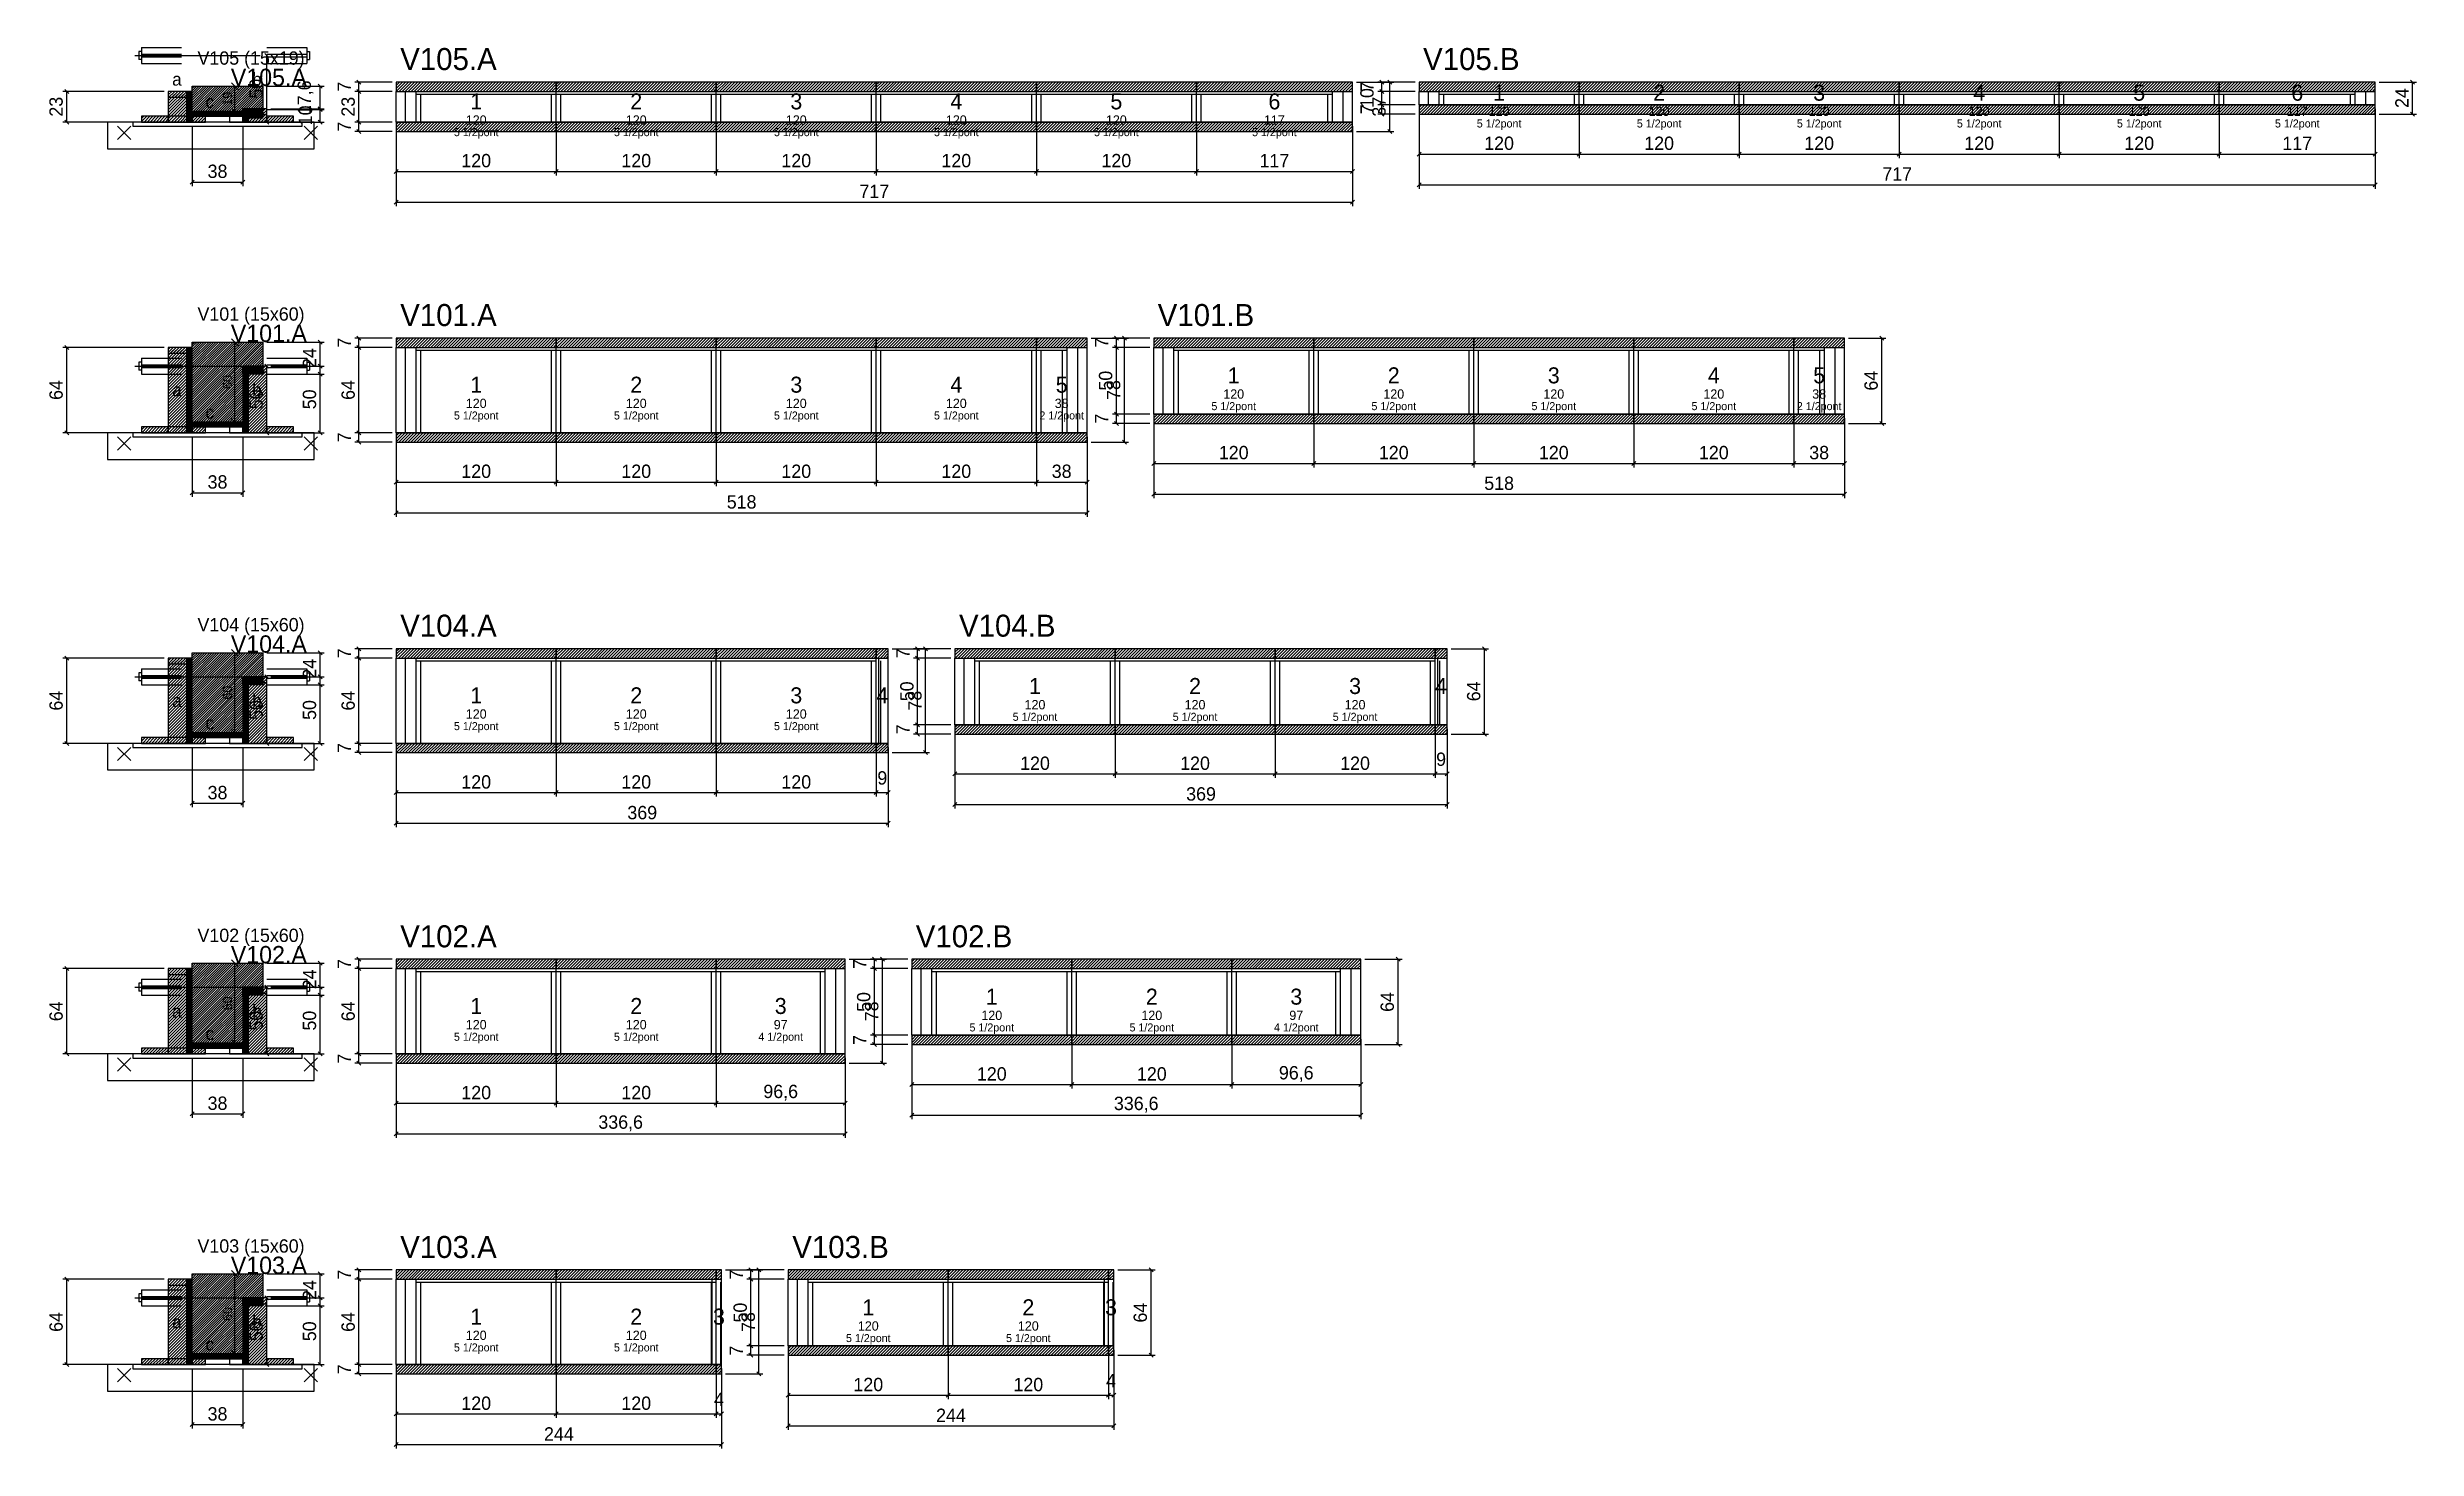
# Model space of a CAD drawing. Extents: x -69 to 3070, y -1018 to 1250.
# Drawn here: x -69 to 1708, y -1018 to 33 of the extents above; entities that cross this region are included whole.
import ezdxf
from ezdxf.enums import TextEntityAlignment as Align

# ---------------------------------------------------------------- set-up
doc = ezdxf.new("R2010")
doc.units = 0
for name, color, linetype in [('5', 5, 'Continuous'), ('barrote', 126, 'Continuous'), ('CONCRETO', 251, 'Continuous'), ('COTA', 241, 'Continuous'), ('Cota Seção (2x)', 241, 'Continuous'), ('detalhes', 7, 'Continuous'), ('Hachura', 251, 'Continuous'), ('Madeira', 126, 'Continuous'), ('NOMENCLATURA', 7, 'Continuous'), ('Painéis', 200, 'Continuous'), ('presilha', 224, 'Continuous'), ('SARR_2.2x7', 40, 'Continuous'), ('SARR_3.5x7', 81, 'Continuous'), ('SCO-___-LAJ', 224, 'Continuous'), ('TENSOR', 224, 'Continuous'), ('texto', 7, 'Continuous'), ('Texto Seção', 7, 'Continuous')]:
    doc.layers.add(name, color=color, linetype=linetype)
doc.dimstyles.new('PAINEL', dxfattribs={"dimtxt": 10, "dimasz": 3, "dimexe": 3, "dimexo": 3, "dimgap": 3, "dimtad": 1, "dimblk": 'OBLIQUE', "dimblk1": 'OBLIQUE', "dimcen": 2.5, "dimclrd": 4, "dimclre": 4, "dimclrt": 240, "dimazin": 3, "dimtfac": 1, "dimtmove": 0, "dimatfit": 3})
doc.dimstyles.new('SECAO2X', dxfattribs={"dimtxt": 7, "dimasz": 5, "dimexe": 3, "dimexo": 3, "dimgap": 2, "dimtad": 3, "dimblk": 'OBLIQUE', "dimblk1": 'OBLIQUE', "dimcen": 2.5, "dimclrd": 4, "dimclre": 4, "dimclrt": 1, "dimazin": 3, "dimtfac": 1, "dimtmove": 0, "dimatfit": 3})

msp = doc.modelspace()

# ---------------------------------------------------------------- texts
at = {"layer": '5'}
for s, height, p in [('1', 12, (1020, -1)), ('2', 12, (1140, -1)), ('3', 12, (1260, -1)), ('4', 12, (1380, -1)), ('5', 12, (1500, -1)), ('6', 12, (1618.5, -1)), ('1', 12, (253, -7.5)), ('2', 12, (373, -7.5)), ('3', 12, (493, -7.5)), ('4', 12, (613, -7.5)), ('5', 12, (733, -7.5)), ('6', 12, (851.5, -7.5)), ('120', 7, (1020, -15)), ('120', 7, (1140, -15)), ('120', 7, (1260, -15)), ('120', 7, (1380, -15)), ('120', 7, (1500, -15)), ('117', 7, (1618.5, -15)), ('120', 7, (253, -21.5)), ('120', 7, (373, -21.5)), ('120', 7, (493, -21.5)), ('120', 7, (613, -21.5)), ('120', 7, (733, -21.5)), ('117', 7, (851.5, -21.5)), ('1', 12, (821, -213)), ('2', 12, (941, -213)), ('3', 12, (1061, -213)), ('4', 12, (1181, -213)), ('5', 12, (1260, -213)), ('120', 7, (253, -234)), ('1', 12, (253, -220)), ('120', 7, (373, -234)), ('2', 12, (373, -220)), ('120', 7, (493, -234)), ('3', 12, (493, -220)), ('120', 7, (613, -234)), ('4', 12, (613, -220)), ('38', 7, (692, -234)), ('5', 12, (692, -220)), ('120', 7, (821, -227)), ('120', 7, (941, -227)), ('120', 7, (1061, -227)), ('120', 7, (1181, -227)), ('38', 7, (1260, -227)), ('1', 12, (672, -446)), ('2', 12, (792, -446)), ('3', 12, (912, -446)), ('4', 12, (976.5, -446)), ('1', 12, (253, -453)), ('2', 12, (373, -453)), ('3', 12, (493, -453)), ('4', 12, (557.5, -453)), ('120', 7, (672, -460)), ('120', 7, (792, -460)), ('120', 7, (912, -460)), ('120', 7, (253, -467)), ('120', 7, (373, -467)), ('120', 7, (493, -467)), ('1', 12, (639.6, -679)), ('2', 12, (759.6, -679)), ('3', 12, (867.9, -679)), ('1', 12, (253, -686)), ('2', 12, (373, -686)), ('3', 12, (481.3, -686)), ('120', 7, (639.6, -693)), ('120', 7, (759.6, -693)), ('97', 7, (867.9, -693)), ('120', 7, (253, -700)), ('120', 7, (373, -700)), ('97', 7, (481.3, -700)), ('1', 12, (547, -912)), ('2', 12, (667, -912)), ('3', 12, (729, -912)), ('1', 12, (253, -919)), ('2', 12, (373, -919)), ('3', 12, (435, -919)), ('120', 7, (547, -926)), ('120', 7, (667, -926)), ('120', 7, (253, -933)), ('120', 7, (373, -933))]:
    msp.add_text(s, height=height, dxfattribs=at).set_placement(p, align=Align.MIDDLE_CENTER)
at = {"layer": 'detalhes'}
for s, p in [('a', (25, 4.3)), ('b', (85, 4.3)), ('c', (50, -12.5)), ('a', (25, -228.7)), ('b', (85, -228.7)), ('c', (50, -245.5)), ('a', (25, -461.7)), ('b', (85, -461.7)), ('c', (50, -478.5)), ('a', (25, -694.7)), ('b', (85, -694.7)), ('c', (50, -711.5)), ('a', (25, -927.7)), ('b', (85, -927.7)), ('c', (50, -944.5))]:
    msp.add_text(s, height=9.6, dxfattribs=at).set_placement(p)
at = {"layer": 'NOMENCLATURA'}
for s, p in [('V105.A', (196, 16)), ('V105.B', (963, 16)), ('V101.A', (196, -176)), ('V101.B', (764, -176)), ('V104.A', (196, -409)), ('V104.B', (615, -409)), ('V102.A', (196, -642)), ('V102.B', (582.6, -642)), ('V103.A', (196, -875)), ('V103.B', (490, -875))]:
    msp.add_text(s, height=16.5, dxfattribs=at).set_placement(p)
at = {"layer": 'texto', "char_height": 6, "attachment_point": 5}
for s, insert in [('5 1/2pont', (253, -31.5)), ('5 1/2pont', (373, -31.5)), ('5 1/2pont', (493, -31.5)), ('5 1/2pont', (613, -31.5)), ('5 1/2pont', (733, -31.5)), ('5 1/2pont', (851.5, -31.5)), ('5 1/2pont', (1020, -25)), ('5 1/2pont', (1140, -25)), ('5 1/2pont', (1260, -25)), ('5 1/2pont', (1380, -25)), ('5 1/2pont', (1500, -25)), ('5 1/2pont', (1618.5, -25)), ('5 1/2pont', (253, -244)), ('5 1/2pont', (373, -244)), ('5 1/2pont', (493, -244)), ('5 1/2pont', (613, -244)), ('2 1/2pont', (692, -244)), ('5 1/2pont', (821, -237)), ('5 1/2pont', (941, -237)), ('5 1/2pont', (1061, -237)), ('5 1/2pont', (1181, -237)), ('2 1/2pont', (1260, -237)), ('5 1/2pont', (253, -477)), ('5 1/2pont', (373, -477)), ('5 1/2pont', (493, -477)), ('5 1/2pont', (672, -470)), ('5 1/2pont', (792, -470)), ('5 1/2pont', (912, -470)), ('5 1/2pont', (253, -710)), ('5 1/2pont', (373, -710)), ('4 1/2pont', (481.3, -710)), ('5 1/2pont', (639.6, -703)), ('5 1/2pont', (759.6, -703)), ('4 1/2pont', (867.9, -703)), ('5 1/2pont', (253, -943)), ('5 1/2pont', (373, -943)), ('5 1/2pont', (547, -936)), ('5 1/2pont', (667, -936))]:
    msp.add_mtext(s, dxfattribs=dict(at, insert=insert))
at = {"layer": 'Texto Seção'}
for s, height, p in [('V105 (15x19)', 10, (44, 20)), ('V105.A', 13, (69, 4)), ('V101 (15x60)', 10, (44, -172)), ('V101.A', 13, (69, -188)), ('V104 (15x60)', 10, (44, -405)), ('V104.A', 13, (69, -421)), ('V102 (15x60)', 10, (44, -638)), ('V102.A', 13, (69, -654)), ('V103 (15x60)', 10, (44, -871)), ('V103.A', 13, (69, -887))]:
    msp.add_text(s, height=height, dxfattribs=at).set_placement(p)

# ---------------------------------------------------------------- blocks, each defined once
blk = doc.blocks.new('_OBLIQUE')
at = {"color": 0, "linetype": 'BYBLOCK'}
blk.add_line((-0.5, -0.5), (0.5, 0.5), dxfattribs=at)

# ---------------------------------------------------------------- dimensions: what is measured, and where the dimension line sits
at = {"layer": 'COTA'}
for base, p1, p2 in [((96, -23), (96, -23), (96, 27)), ((-54, -23), (2, -23), (22, 0)), ((136, -13.6), (93, -13.6), (93, 4)), ((165, 0), (193, 0), (193, 7)), ((165, -23), (193, -23), (193, 0)), ((938, -30), (910, -30), (910, 7)), ((932, 0), (960, 0), (960, 7)), ((932, -10), (960, -10), (960, 0)), ((1705, -17), (1677, -17), (1677, 7)), ((136, -23), (96, -23), (96, -13)), ((932, -17), (960, -17), (960, -10)), ((165, -30), (193, -30), (193, -23)), ((-54, -256), (2, -256), (22, -192)), ((136, -212), (93, -212), (93, -188)), ((165, -192), (193, -192), (193, -185)), ((165, -256), (193, -256), (193, -192)), ((739, -263), (711, -263), (711, -185)), ((733, -192), (761, -192), (761, -185)), ((733, -242), (761, -242), (761, -192)), ((1307, -249), (1279, -249), (1279, -185)), ((96, -256), (96, -256), (96, -206)), ((136, -256), (96, -256), (96, -206)), ((733, -249), (761, -249), (761, -242)), ((165, -263), (193, -263), (193, -256)), ((-54, -489), (2, -489), (22, -425)), ((136, -445), (93, -445), (93, -421)), ((165, -425), (193, -425), (193, -418)), ((165, -489), (193, -489), (193, -425)), ((590, -496), (562, -496), (562, -418)), ((584, -425), (612, -425), (612, -418)), ((584, -475), (612, -475), (612, -425)), ((1009, -482), (981, -482), (981, -418)), ((96, -489), (96, -489), (96, -439)), ((136, -489), (96, -489), (96, -439)), ((584, -482), (612, -482), (612, -475)), ((165, -496), (193, -496), (193, -489)), ((-54, -722), (2, -722), (22, -658)), ((136, -678), (93, -678), (93, -654)), ((165, -658), (193, -658), (193, -651)), ((165, -722), (193, -722), (193, -658)), ((557.6, -729), (529.6, -729), (529.6, -651)), ((551.6, -658), (579.6, -658), (579.6, -651)), ((551.6, -708), (579.6, -708), (579.6, -658)), ((944.2, -715), (916.2, -715), (916.2, -651)), ((96, -722), (96, -722), (96, -672)), ((136, -722), (96, -722), (96, -672)), ((551.6, -715), (579.6, -715), (579.6, -708)), ((165, -729), (193, -729), (193, -722)), ((136, -911), (93, -911), (93, -887)), ((165, -891), (193, -891), (193, -884)), ((465, -962), (437, -962), (437, -884)), ((459, -891), (487, -891), (487, -884)), ((759, -948), (731, -948), (731, -884)), ((-54, -955), (2, -955), (22, -891)), ((96, -955), (96, -955), (96, -905)), ((136, -955), (96, -955), (96, -905)), ((165, -955), (193, -955), (193, -891)), ((459, -941), (487, -941), (487, -891)), ((459, -948), (487, -948), (487, -941)), ((165, -962), (193, -962), (193, -955))]:
    msp.add_linear_dim(base=base, p1=p1, p2=p2, angle=90, dimstyle='PAINEL', dxfattribs=at).render()
for base, p1, p2 in [((960, -47), (960, -10), (1080, -10)), ((960, -70), (960, -10), (1677, -10)), ((1080, -47), (1080, -10), (1200, -10)), ((1200, -47), (1200, -10), (1320, -10)), ((1320, -47), (1320, -10), (1440, -10)), ((1440, -47), (1440, -10), (1560, -10)), ((1560, -47), (1560, -10), (1677, -10)), ((40, -68), (40, -23), (78, -23)), ((193, -60), (193, -23), (313, -23)), ((193, -83), (193, -23), (910, -23)), ((313, -60), (313, -23), (433, -23)), ((433, -60), (433, -23), (553, -23)), ((553, -60), (553, -23), (673, -23)), ((673, -60), (673, -23), (793, -23)), ((793, -60), (793, -23), (910, -23)), ((761, -279), (761, -242), (881, -242)), ((761, -302), (761, -242), (1279, -242)), ((881, -279), (881, -242), (1001, -242)), ((1001, -279), (1001, -242), (1121, -242)), ((1121, -279), (1121, -242), (1241, -242)), ((1241, -279), (1241, -242), (1279, -242)), ((40, -301), (40, -256), (78, -256)), ((193, -293), (193, -256), (313, -256)), ((193, -316), (193, -256), (711, -256)), ((313, -293), (313, -256), (433, -256)), ((433, -293), (433, -256), (553, -256)), ((553, -293), (553, -256), (673, -256)), ((673, -293), (673, -256), (711, -256)), ((612, -512), (612, -475), (732, -475)), ((612, -535), (612, -475), (981, -475)), ((732, -512), (732, -475), (852, -475)), ((852, -512), (852, -475), (972, -475)), ((972, -512), (972, -475), (981, -475)), ((40, -534), (40, -489), (78, -489)), ((193, -526), (193, -489), (313, -489)), ((193, -549), (193, -489), (562, -489)), ((313, -526), (313, -489), (433, -489)), ((433, -526), (433, -489), (553, -489)), ((553, -526), (553, -489), (562, -489)), ((579.6, -745), (579.6, -708), (699.6, -708)), ((579.6, -768), (579.6, -708), (916.2, -708)), ((699.6, -745), (699.6, -708), (819.6, -708)), ((819.6, -745), (819.6, -708), (916.2, -708)), ((40, -767), (40, -722), (78, -722)), ((193, -759), (193, -722), (313, -722)), ((193, -782), (193, -722), (529.6, -722)), ((313, -759), (313, -722), (433, -722)), ((433, -759), (433, -722), (529.6, -722)), ((487, -978), (487, -941), (607, -941)), ((487, -1001), (487, -941), (731, -941)), ((607, -978), (607, -941), (727, -941)), ((727, -978), (727, -941), (731, -941)), ((40, -1000), (40, -955), (78, -955)), ((193, -992), (193, -955), (313, -955)), ((193, -1015), (193, -955), (437, -955)), ((313, -992), (313, -955), (433, -955)), ((433, -992), (433, -955), (437, -955))]:
    msp.add_linear_dim(base=base, p1=p1, p2=p2, dimstyle='PAINEL', dxfattribs=at).render()
at = {"layer": 'Cota Seção (2x)'}
for base, p1, p2 in [((72, -15), (40, -15), (40, 4)), ((72, -248), (40, -248), (40, -188)), ((72, -481), (40, -481), (40, -421)), ((72, -714), (40, -714), (40, -654)), ((72, -947), (40, -947), (40, -887))]:
    msp.add_linear_dim(base=base, p1=p1, p2=p2, angle=90, dimstyle='SECAO2X', dxfattribs=at).render()

# ---------------------------------------------------------------- hatches: boundary and pattern name
at = {"layer": 'COTA'}
h = msp.add_hatch(dxfattribs=at)
h.set_pattern_fill('ANSI31', scale=0.4)
h.paths.add_polyline_path([(40, -15), (40, 4), (93, 4), (93, -13.6), (78, -13.6), (78, -15)])
h = msp.add_hatch(dxfattribs=at)
h.set_pattern_fill('ANSI31', scale=0.5)
h.paths.add_polyline_path([(193, 0), (313, 0), (313, 7), (193, 7)])
h = msp.add_hatch(dxfattribs=at)
h.set_pattern_fill('ANSI31', scale=0.5)
h.paths.add_polyline_path([(313, 0), (433, 0), (433, 7), (313, 7)])
h = msp.add_hatch(dxfattribs=at)
h.set_pattern_fill('ANSI31', scale=0.5)
h.paths.add_polyline_path([(433, 0), (553, 0), (553, 7), (433, 7)])
h = msp.add_hatch(dxfattribs=at)
h.set_pattern_fill('ANSI31', scale=0.5)
h.paths.add_polyline_path([(553, 0), (673, 0), (673, 7), (553, 7)])
h = msp.add_hatch(dxfattribs=at)
h.set_pattern_fill('ANSI31', scale=0.5)
h.paths.add_polyline_path([(673, 0), (793, 0), (793, 7), (673, 7)])
h = msp.add_hatch(dxfattribs=at)
h.set_pattern_fill('ANSI31', scale=0.5)
h.paths.add_polyline_path([(793, 0), (910, 0), (910, 7), (793, 7)])
h = msp.add_hatch(dxfattribs=at)
h.set_pattern_fill('ANSI31', scale=0.5)
h.paths.add_polyline_path([(960, 0), (1080, 0), (1080, 7), (960, 7)])
h = msp.add_hatch(dxfattribs=at)
h.set_pattern_fill('ANSI31', scale=0.5)
h.paths.add_polyline_path([(1080, 0), (1200, 0), (1200, 7), (1080, 7)])
h = msp.add_hatch(dxfattribs=at)
h.set_pattern_fill('ANSI31', scale=0.5)
h.paths.add_polyline_path([(1200, 0), (1320, 0), (1320, 7), (1200, 7)])
h = msp.add_hatch(dxfattribs=at)
h.set_pattern_fill('ANSI31', scale=0.5)
h.paths.add_polyline_path([(1320, 0), (1440, 0), (1440, 7), (1320, 7)])
h = msp.add_hatch(dxfattribs=at)
h.set_pattern_fill('ANSI31', scale=0.5)
h.paths.add_polyline_path([(1440, 0), (1560, 0), (1560, 7), (1440, 7)])
h = msp.add_hatch(dxfattribs=at)
h.set_pattern_fill('ANSI31', scale=0.5)
h.paths.add_polyline_path([(1560, 0), (1677, 0), (1677, 7), (1560, 7)])
h = msp.add_hatch(dxfattribs=at)
h.set_pattern_fill('ANSI31', scale=0.5)
h.paths.add_polyline_path([(960, -17), (1080, -17), (1080, -10), (960, -10)])
h = msp.add_hatch(dxfattribs=at)
h.set_pattern_fill('ANSI31', scale=0.5)
h.paths.add_polyline_path([(1080, -17), (1200, -17), (1200, -10), (1080, -10)])
h = msp.add_hatch(dxfattribs=at)
h.set_pattern_fill('ANSI31', scale=0.5)
h.paths.add_polyline_path([(1200, -17), (1320, -17), (1320, -10), (1200, -10)])
h = msp.add_hatch(dxfattribs=at)
h.set_pattern_fill('ANSI31', scale=0.5)
h.paths.add_polyline_path([(1320, -17), (1440, -17), (1440, -10), (1320, -10)])
h = msp.add_hatch(dxfattribs=at)
h.set_pattern_fill('ANSI31', scale=0.5)
h.paths.add_polyline_path([(1440, -17), (1560, -17), (1560, -10), (1440, -10)])
h = msp.add_hatch(dxfattribs=at)
h.set_pattern_fill('ANSI31', scale=0.5)
h.paths.add_polyline_path([(1560, -17), (1677, -17), (1677, -10), (1560, -10)])
h = msp.add_hatch(dxfattribs=at)
h.set_pattern_fill('ANSI31', scale=0.5)
h.paths.add_polyline_path([(193, -30), (313, -30), (313, -23), (193, -23)])
h = msp.add_hatch(dxfattribs=at)
h.set_pattern_fill('ANSI31', scale=0.5)
h.paths.add_polyline_path([(313, -30), (433, -30), (433, -23), (313, -23)])
h = msp.add_hatch(dxfattribs=at)
h.set_pattern_fill('ANSI31', scale=0.5)
h.paths.add_polyline_path([(433, -30), (553, -30), (553, -23), (433, -23)])
h = msp.add_hatch(dxfattribs=at)
h.set_pattern_fill('ANSI31', scale=0.5)
h.paths.add_polyline_path([(553, -30), (673, -30), (673, -23), (553, -23)])
h = msp.add_hatch(dxfattribs=at)
h.set_pattern_fill('ANSI31', scale=0.5)
h.paths.add_polyline_path([(673, -30), (793, -30), (793, -23), (673, -23)])
h = msp.add_hatch(dxfattribs=at)
h.set_pattern_fill('ANSI31', scale=0.5)
h.paths.add_polyline_path([(793, -30), (910, -30), (910, -23), (793, -23)])
h = msp.add_hatch(dxfattribs=at)
h.set_pattern_fill('ANSI31', scale=0.4)
h.paths.add_polyline_path([(40, -248), (40, -188), (93, -188), (93, -212), (78, -212), (78, -248)])
h = msp.add_hatch(dxfattribs=at)
h.set_pattern_fill('ANSI31', scale=0.5)
h.paths.add_polyline_path([(193, -192), (313, -192), (313, -185), (193, -185)])
h = msp.add_hatch(dxfattribs=at)
h.set_pattern_fill('ANSI31', scale=0.5)
h.paths.add_polyline_path([(313, -192), (433, -192), (433, -185), (313, -185)])
h = msp.add_hatch(dxfattribs=at)
h.set_pattern_fill('ANSI31', scale=0.5)
h.paths.add_polyline_path([(433, -192), (553, -192), (553, -185), (433, -185)])
h = msp.add_hatch(dxfattribs=at)
h.set_pattern_fill('ANSI31', scale=0.5)
h.paths.add_polyline_path([(553, -192), (673, -192), (673, -185), (553, -185)])
h = msp.add_hatch(dxfattribs=at)
h.set_pattern_fill('ANSI31', scale=0.5)
h.paths.add_polyline_path([(673, -192), (711, -192), (711, -185), (673, -185)])
h = msp.add_hatch(dxfattribs=at)
h.set_pattern_fill('ANSI31', scale=0.5)
h.paths.add_polyline_path([(761, -192), (881, -192), (881, -185), (761, -185)])
h = msp.add_hatch(dxfattribs=at)
h.set_pattern_fill('ANSI31', scale=0.5)
h.paths.add_polyline_path([(881, -192), (1001, -192), (1001, -185), (881, -185)])
h = msp.add_hatch(dxfattribs=at)
h.set_pattern_fill('ANSI31', scale=0.5)
h.paths.add_polyline_path([(1001, -192), (1121, -192), (1121, -185), (1001, -185)])
h = msp.add_hatch(dxfattribs=at)
h.set_pattern_fill('ANSI31', scale=0.5)
h.paths.add_polyline_path([(1121, -192), (1241, -192), (1241, -185), (1121, -185)])
h = msp.add_hatch(dxfattribs=at)
h.set_pattern_fill('ANSI31', scale=0.5)
h.paths.add_polyline_path([(1241, -192), (1279, -192), (1279, -185), (1241, -185)])
h = msp.add_hatch(dxfattribs=at)
h.set_pattern_fill('ANSI31', scale=0.5)
h.paths.add_polyline_path([(761, -249), (881, -249), (881, -242), (761, -242)])
h = msp.add_hatch(dxfattribs=at)
h.set_pattern_fill('ANSI31', scale=0.5)
h.paths.add_polyline_path([(881, -249), (1001, -249), (1001, -242), (881, -242)])
h = msp.add_hatch(dxfattribs=at)
h.set_pattern_fill('ANSI31', scale=0.5)
h.paths.add_polyline_path([(1001, -249), (1121, -249), (1121, -242), (1001, -242)])
h = msp.add_hatch(dxfattribs=at)
h.set_pattern_fill('ANSI31', scale=0.5)
h.paths.add_polyline_path([(1121, -249), (1241, -249), (1241, -242), (1121, -242)])
h = msp.add_hatch(dxfattribs=at)
h.set_pattern_fill('ANSI31', scale=0.5)
h.paths.add_polyline_path([(1241, -249), (1279, -249), (1279, -242), (1241, -242)])
h = msp.add_hatch(dxfattribs=at)
h.set_pattern_fill('ANSI31', scale=0.5)
h.paths.add_polyline_path([(193, -263), (313, -263), (313, -256), (193, -256)])
h = msp.add_hatch(dxfattribs=at)
h.set_pattern_fill('ANSI31', scale=0.5)
h.paths.add_polyline_path([(313, -263), (433, -263), (433, -256), (313, -256)])
h = msp.add_hatch(dxfattribs=at)
h.set_pattern_fill('ANSI31', scale=0.5)
h.paths.add_polyline_path([(433, -263), (553, -263), (553, -256), (433, -256)])
h = msp.add_hatch(dxfattribs=at)
h.set_pattern_fill('ANSI31', scale=0.5)
h.paths.add_polyline_path([(553, -263), (673, -263), (673, -256), (553, -256)])
h = msp.add_hatch(dxfattribs=at)
h.set_pattern_fill('ANSI31', scale=0.5)
h.paths.add_polyline_path([(673, -263), (711, -263), (711, -256), (673, -256)])
h = msp.add_hatch(dxfattribs=at)
h.set_pattern_fill('ANSI31', scale=0.4)
h.paths.add_polyline_path([(40, -481), (40, -421), (93, -421), (93, -445), (78, -445), (78, -481)])
h = msp.add_hatch(dxfattribs=at)
h.set_pattern_fill('ANSI31', scale=0.5)
h.paths.add_polyline_path([(193, -425), (313, -425), (313, -418), (193, -418)])
h = msp.add_hatch(dxfattribs=at)
h.set_pattern_fill('ANSI31', scale=0.5)
h.paths.add_polyline_path([(313, -425), (433, -425), (433, -418), (313, -418)])
h = msp.add_hatch(dxfattribs=at)
h.set_pattern_fill('ANSI31', scale=0.5)
h.paths.add_polyline_path([(433, -425), (553, -425), (553, -418), (433, -418)])
h = msp.add_hatch(dxfattribs=at)
h.set_pattern_fill('ANSI31', scale=0.5)
h.paths.add_polyline_path([(553, -425), (562, -425), (562, -418), (553, -418)])
h = msp.add_hatch(dxfattribs=at)
h.set_pattern_fill('ANSI31', scale=0.5)
h.paths.add_polyline_path([(612, -425), (732, -425), (732, -418), (612, -418)])
h = msp.add_hatch(dxfattribs=at)
h.set_pattern_fill('ANSI31', scale=0.5)
h.paths.add_polyline_path([(732, -425), (852, -425), (852, -418), (732, -418)])
h = msp.add_hatch(dxfattribs=at)
h.set_pattern_fill('ANSI31', scale=0.5)
h.paths.add_polyline_path([(852, -425), (972, -425), (972, -418), (852, -418)])
h = msp.add_hatch(dxfattribs=at)
h.set_pattern_fill('ANSI31', scale=0.5)
h.paths.add_polyline_path([(972, -425), (981, -425), (981, -418), (972, -418)])
h = msp.add_hatch(dxfattribs=at)
h.set_pattern_fill('ANSI31', scale=0.5)
h.paths.add_polyline_path([(612, -482), (732, -482), (732, -475), (612, -475)])
h = msp.add_hatch(dxfattribs=at)
h.set_pattern_fill('ANSI31', scale=0.5)
h.paths.add_polyline_path([(732, -482), (852, -482), (852, -475), (732, -475)])
h = msp.add_hatch(dxfattribs=at)
h.set_pattern_fill('ANSI31', scale=0.5)
h.paths.add_polyline_path([(852, -482), (972, -482), (972, -475), (852, -475)])
h = msp.add_hatch(dxfattribs=at)
h.set_pattern_fill('ANSI31', scale=0.5)
h.paths.add_polyline_path([(972, -482), (981, -482), (981, -475), (972, -475)])
h = msp.add_hatch(dxfattribs=at)
h.set_pattern_fill('ANSI31', scale=0.5)
h.paths.add_polyline_path([(193, -496), (313, -496), (313, -489), (193, -489)])
h = msp.add_hatch(dxfattribs=at)
h.set_pattern_fill('ANSI31', scale=0.5)
h.paths.add_polyline_path([(313, -496), (433, -496), (433, -489), (313, -489)])
h = msp.add_hatch(dxfattribs=at)
h.set_pattern_fill('ANSI31', scale=0.5)
h.paths.add_polyline_path([(433, -496), (553, -496), (553, -489), (433, -489)])
h = msp.add_hatch(dxfattribs=at)
h.set_pattern_fill('ANSI31', scale=0.5)
h.paths.add_polyline_path([(553, -496), (562, -496), (562, -489), (553, -489)])
h = msp.add_hatch(dxfattribs=at)
h.set_pattern_fill('ANSI31', scale=0.4)
h.paths.add_polyline_path([(40, -714), (40, -654), (93, -654), (93, -678), (78, -678), (78, -714)])
h = msp.add_hatch(dxfattribs=at)
h.set_pattern_fill('ANSI31', scale=0.5)
h.paths.add_polyline_path([(193, -658), (313, -658), (313, -651), (193, -651)])
h = msp.add_hatch(dxfattribs=at)
h.set_pattern_fill('ANSI31', scale=0.5)
h.paths.add_polyline_path([(313, -658), (433, -658), (433, -651), (313, -651)])
h = msp.add_hatch(dxfattribs=at)
h.set_pattern_fill('ANSI31', scale=0.5)
h.paths.add_polyline_path([(433, -658), (529.6, -658), (529.6, -651), (433, -651)])
h = msp.add_hatch(dxfattribs=at)
h.set_pattern_fill('ANSI31', scale=0.5)
h.paths.add_polyline_path([(579.6, -658), (699.6, -658), (699.6, -651), (579.6, -651)])
h = msp.add_hatch(dxfattribs=at)
h.set_pattern_fill('ANSI31', scale=0.5)
h.paths.add_polyline_path([(699.6, -658), (819.6, -658), (819.6, -651), (699.6, -651)])
h = msp.add_hatch(dxfattribs=at)
h.set_pattern_fill('ANSI31', scale=0.5)
h.paths.add_polyline_path([(819.6, -658), (916.2, -658), (916.2, -651), (819.6, -651)])
h = msp.add_hatch(dxfattribs=at)
h.set_pattern_fill('ANSI31', scale=0.5)
h.paths.add_polyline_path([(579.6, -715), (699.6, -715), (699.6, -708), (579.6, -708)])
h = msp.add_hatch(dxfattribs=at)
h.set_pattern_fill('ANSI31', scale=0.5)
h.paths.add_polyline_path([(699.6, -715), (819.6, -715), (819.6, -708), (699.6, -708)])
h = msp.add_hatch(dxfattribs=at)
h.set_pattern_fill('ANSI31', scale=0.5)
h.paths.add_polyline_path([(819.6, -715), (916.2, -715), (916.2, -708), (819.6, -708)])
h = msp.add_hatch(dxfattribs=at)
h.set_pattern_fill('ANSI31', scale=0.5)
h.paths.add_polyline_path([(193, -729), (313, -729), (313, -722), (193, -722)])
h = msp.add_hatch(dxfattribs=at)
h.set_pattern_fill('ANSI31', scale=0.5)
h.paths.add_polyline_path([(313, -729), (433, -729), (433, -722), (313, -722)])
h = msp.add_hatch(dxfattribs=at)
h.set_pattern_fill('ANSI31', scale=0.5)
h.paths.add_polyline_path([(433, -729), (529.6, -729), (529.6, -722), (433, -722)])
h = msp.add_hatch(dxfattribs=at)
h.set_pattern_fill('ANSI31', scale=0.4)
h.paths.add_polyline_path([(40, -947), (40, -887), (93, -887), (93, -911), (78, -911), (78, -947)])
h = msp.add_hatch(dxfattribs=at)
h.set_pattern_fill('ANSI31', scale=0.5)
h.paths.add_polyline_path([(193, -891), (313, -891), (313, -884), (193, -884)])
h = msp.add_hatch(dxfattribs=at)
h.set_pattern_fill('ANSI31', scale=0.5)
h.paths.add_polyline_path([(313, -891), (433, -891), (433, -884), (313, -884)])
h = msp.add_hatch(dxfattribs=at)
h.set_pattern_fill('ANSI31', scale=0.5)
h.paths.add_polyline_path([(433, -891), (437, -891), (437, -884), (433, -884)])
h = msp.add_hatch(dxfattribs=at)
h.set_pattern_fill('ANSI31', scale=0.5)
h.paths.add_polyline_path([(487, -891), (607, -891), (607, -884), (487, -884)])
h = msp.add_hatch(dxfattribs=at)
h.set_pattern_fill('ANSI31', scale=0.5)
h.paths.add_polyline_path([(607, -891), (727, -891), (727, -884), (607, -884)])
h = msp.add_hatch(dxfattribs=at)
h.set_pattern_fill('ANSI31', scale=0.5)
h.paths.add_polyline_path([(727, -891), (731, -891), (731, -884), (727, -884)])
h = msp.add_hatch(dxfattribs=at)
h.set_pattern_fill('ANSI31', scale=0.5)
h.paths.add_polyline_path([(487, -948), (607, -948), (607, -941), (487, -941)])
h = msp.add_hatch(dxfattribs=at)
h.set_pattern_fill('ANSI31', scale=0.5)
h.paths.add_polyline_path([(607, -948), (727, -948), (727, -941), (607, -941)])
h = msp.add_hatch(dxfattribs=at)
h.set_pattern_fill('ANSI31', scale=0.5)
h.paths.add_polyline_path([(727, -948), (731, -948), (731, -941), (727, -941)])
h = msp.add_hatch(dxfattribs=at)
h.set_pattern_fill('ANSI31', scale=0.5)
h.paths.add_polyline_path([(193, -962), (313, -962), (313, -955), (193, -955)])
h = msp.add_hatch(dxfattribs=at)
h.set_pattern_fill('ANSI31', scale=0.5)
h.paths.add_polyline_path([(313, -962), (433, -962), (433, -955), (313, -955)])
h = msp.add_hatch(dxfattribs=at)
h.set_pattern_fill('ANSI31', scale=0.5)
h.paths.add_polyline_path([(433, -962), (437, -962), (437, -955), (433, -955)])
at = {"layer": 'Hachura'}
h = msp.add_hatch(dxfattribs=at)
h.set_pattern_fill('ANSI31', scale=0.5)
h.paths.add_polyline_path([(22, -23), (36, -23), (36, 0), (22, 0)])
h = msp.add_hatch(dxfattribs=at)
h.set_pattern_fill('ANSI31', scale=0.5)
h.paths.add_polyline_path([(22, -4.4), (36, -4.4), (36, 0), (22, 0)])
h = msp.add_hatch(dxfattribs=at)
h.set_pattern_fill('SOLID')
h.paths.add_polyline_path([(36, -23), (40, -23), (40, 0), (36, 0)])
h = msp.add_hatch(dxfattribs=at)
h.set_pattern_fill('SOLID')
h.paths.add_polyline_path([(40, -18.6), (78, -18.6), (78, -15), (40, -15)])
h = msp.add_hatch(dxfattribs=at)
h.set_pattern_fill('SOLID')
h.paths.add_polyline_path([(78, -23), (82, -23), (82, -13), (78, -13)])
h = msp.add_hatch(dxfattribs=at)
h.set_pattern_fill('SOLID')
h.paths.add_polyline_path([(78, -13), (93, -13), (93, -20), (78, -20)])
h = msp.add_hatch(dxfattribs=at)
h.set_pattern_fill('ANSI31', scale=0.5)
h.paths.add_polyline_path([(82, -23), (96, -23), (96, -13), (82, -13)])
h = msp.add_hatch(dxfattribs=at)
h.set_pattern_fill('ANSI31', scale=0.5)
h.paths.add_polyline_path([(82, -17.4), (96, -17.4), (96, -13), (82, -13)])
h = msp.add_hatch(dxfattribs=at)
h.set_pattern_fill('ANSI31', scale=0.5)
h.paths.add_polyline_path([(2, -23), (22, -23), (22, -18.6), (2, -18.6)])
h = msp.add_hatch(dxfattribs=at)
h.set_pattern_fill('ANSI31', scale=0.5)
h.paths.add_polyline_path([(40, -23), (50, -23), (50, -18.6), (40, -18.6)])
h = msp.add_hatch(dxfattribs=at)
h.set_pattern_fill('ANSI31', scale=0.5)
h.paths.add_polyline_path([(96, -23), (116, -23), (116, -18.6), (96, -18.6)])
h = msp.add_hatch(dxfattribs=at)
h.set_pattern_fill('ANSI31', scale=0.5)
h.paths.add_polyline_path([(22, -256), (36, -256), (36, -192), (22, -192)])
h = msp.add_hatch(dxfattribs=at)
h.set_pattern_fill('ANSI31', scale=0.5)
h.paths.add_polyline_path([(22, -196.4), (36, -196.4), (36, -192), (22, -192)])
h = msp.add_hatch(dxfattribs=at)
h.set_pattern_fill('SOLID')
h.paths.add_polyline_path([(36, -256), (40, -256), (40, -192), (36, -192)])
h = msp.add_hatch(dxfattribs=at)
h.set_pattern_fill('SOLID')
h.paths.add_polyline_path([(78, -256), (82, -256), (82, -206), (78, -206)])
h = msp.add_hatch(dxfattribs=at)
h.set_pattern_fill('SOLID')
h.paths.add_polyline_path([(78, -206), (93, -206), (93, -212), (78, -212)])
h = msp.add_hatch(dxfattribs=at)
h.set_pattern_fill('ANSI31', scale=0.5)
h.paths.add_polyline_path([(82, -256), (96, -256), (96, -206), (82, -206)])
h = msp.add_hatch(dxfattribs=at)
h.set_pattern_fill('ANSI31', scale=0.5)
h.paths.add_polyline_path([(82, -210.4), (96, -210.4), (96, -206), (82, -206)])
h = msp.add_hatch(dxfattribs=at)
h.set_pattern_fill('SOLID')
h.paths.add_polyline_path([(40, -251.6), (78, -251.6), (78, -248), (40, -248)])
h = msp.add_hatch(dxfattribs=at)
h.set_pattern_fill('ANSI31', scale=0.5)
h.paths.add_polyline_path([(2, -256), (22, -256), (22, -251.6), (2, -251.6)])
h = msp.add_hatch(dxfattribs=at)
h.set_pattern_fill('ANSI31', scale=0.5)
h.paths.add_polyline_path([(40, -256), (50, -256), (50, -251.6), (40, -251.6)])
h = msp.add_hatch(dxfattribs=at)
h.set_pattern_fill('ANSI31', scale=0.5)
h.paths.add_polyline_path([(96, -256), (116, -256), (116, -251.6), (96, -251.6)])
h = msp.add_hatch(dxfattribs=at)
h.set_pattern_fill('ANSI31', scale=0.5)
h.paths.add_polyline_path([(22, -489), (36, -489), (36, -425), (22, -425)])
h = msp.add_hatch(dxfattribs=at)
h.set_pattern_fill('ANSI31', scale=0.5)
h.paths.add_polyline_path([(22, -429.4), (36, -429.4), (36, -425), (22, -425)])
h = msp.add_hatch(dxfattribs=at)
h.set_pattern_fill('SOLID')
h.paths.add_polyline_path([(36, -489), (40, -489), (40, -425), (36, -425)])
h = msp.add_hatch(dxfattribs=at)
h.set_pattern_fill('SOLID')
h.paths.add_polyline_path([(78, -489), (82, -489), (82, -439), (78, -439)])
h = msp.add_hatch(dxfattribs=at)
h.set_pattern_fill('SOLID')
h.paths.add_polyline_path([(78, -439), (93, -439), (93, -445), (78, -445)])
h = msp.add_hatch(dxfattribs=at)
h.set_pattern_fill('ANSI31', scale=0.5)
h.paths.add_polyline_path([(82, -489), (96, -489), (96, -439), (82, -439)])
h = msp.add_hatch(dxfattribs=at)
h.set_pattern_fill('ANSI31', scale=0.5)
h.paths.add_polyline_path([(82, -443.4), (96, -443.4), (96, -439), (82, -439)])
h = msp.add_hatch(dxfattribs=at)
h.set_pattern_fill('ANSI31', scale=0.5)
h.paths.add_polyline_path([(2, -489), (22, -489), (22, -484.6), (2, -484.6)])
h = msp.add_hatch(dxfattribs=at)
h.set_pattern_fill('SOLID')
h.paths.add_polyline_path([(40, -484.6), (78, -484.6), (78, -481), (40, -481)])
h = msp.add_hatch(dxfattribs=at)
h.set_pattern_fill('ANSI31', scale=0.5)
h.paths.add_polyline_path([(40, -489), (50, -489), (50, -484.6), (40, -484.6)])
h = msp.add_hatch(dxfattribs=at)
h.set_pattern_fill('ANSI31', scale=0.5)
h.paths.add_polyline_path([(96, -489), (116, -489), (116, -484.6), (96, -484.6)])
h = msp.add_hatch(dxfattribs=at)
h.set_pattern_fill('ANSI31', scale=0.5)
h.paths.add_polyline_path([(22, -722), (36, -722), (36, -658), (22, -658)])
h = msp.add_hatch(dxfattribs=at)
h.set_pattern_fill('ANSI31', scale=0.5)
h.paths.add_polyline_path([(22, -662.4), (36, -662.4), (36, -658), (22, -658)])
h = msp.add_hatch(dxfattribs=at)
h.set_pattern_fill('SOLID')
h.paths.add_polyline_path([(36, -722), (40, -722), (40, -658), (36, -658)])
h = msp.add_hatch(dxfattribs=at)
h.set_pattern_fill('SOLID')
h.paths.add_polyline_path([(78, -722), (82, -722), (82, -672), (78, -672)])
h = msp.add_hatch(dxfattribs=at)
h.set_pattern_fill('SOLID')
h.paths.add_polyline_path([(78, -672), (93, -672), (93, -678), (78, -678)])
h = msp.add_hatch(dxfattribs=at)
h.set_pattern_fill('ANSI31', scale=0.5)
h.paths.add_polyline_path([(82, -722), (96, -722), (96, -672), (82, -672)])
h = msp.add_hatch(dxfattribs=at)
h.set_pattern_fill('ANSI31', scale=0.5)
h.paths.add_polyline_path([(82, -676.4), (96, -676.4), (96, -672), (82, -672)])
h = msp.add_hatch(dxfattribs=at)
h.set_pattern_fill('ANSI31', scale=0.5)
h.paths.add_polyline_path([(2, -722), (22, -722), (22, -717.6), (2, -717.6)])
h = msp.add_hatch(dxfattribs=at)
h.set_pattern_fill('SOLID')
h.paths.add_polyline_path([(40, -717.6), (78, -717.6), (78, -714), (40, -714)])
h = msp.add_hatch(dxfattribs=at)
h.set_pattern_fill('ANSI31', scale=0.5)
h.paths.add_polyline_path([(40, -722), (50, -722), (50, -717.6), (40, -717.6)])
h = msp.add_hatch(dxfattribs=at)
h.set_pattern_fill('ANSI31', scale=0.5)
h.paths.add_polyline_path([(96, -722), (116, -722), (116, -717.6), (96, -717.6)])
h = msp.add_hatch(dxfattribs=at)
h.set_pattern_fill('ANSI31', scale=0.5)
h.paths.add_polyline_path([(22, -955), (36, -955), (36, -891), (22, -891)])
h = msp.add_hatch(dxfattribs=at)
h.set_pattern_fill('ANSI31', scale=0.5)
h.paths.add_polyline_path([(22, -895.4), (36, -895.4), (36, -891), (22, -891)])
h = msp.add_hatch(dxfattribs=at)
h.set_pattern_fill('SOLID')
h.paths.add_polyline_path([(36, -955), (40, -955), (40, -891), (36, -891)])
h = msp.add_hatch(dxfattribs=at)
h.set_pattern_fill('SOLID')
h.paths.add_polyline_path([(78, -955), (82, -955), (82, -905), (78, -905)])
h = msp.add_hatch(dxfattribs=at)
h.set_pattern_fill('SOLID')
h.paths.add_polyline_path([(78, -905), (93, -905), (93, -911), (78, -911)])
h = msp.add_hatch(dxfattribs=at)
h.set_pattern_fill('ANSI31', scale=0.5)
h.paths.add_polyline_path([(82, -955), (96, -955), (96, -905), (82, -905)])
h = msp.add_hatch(dxfattribs=at)
h.set_pattern_fill('ANSI31', scale=0.5)
h.paths.add_polyline_path([(82, -909.4), (96, -909.4), (96, -905), (82, -905)])
h = msp.add_hatch(dxfattribs=at)
h.set_pattern_fill('ANSI31', scale=0.5)
h.paths.add_polyline_path([(2, -955), (22, -955), (22, -950.6), (2, -950.6)])
h = msp.add_hatch(dxfattribs=at)
h.set_pattern_fill('SOLID')
h.paths.add_polyline_path([(40, -950.6), (78, -950.6), (78, -947), (40, -947)])
h = msp.add_hatch(dxfattribs=at)
h.set_pattern_fill('ANSI31', scale=0.5)
h.paths.add_polyline_path([(40, -955), (50, -955), (50, -950.6), (40, -950.6)])
h = msp.add_hatch(dxfattribs=at)
h.set_pattern_fill('ANSI31', scale=0.5)
h.paths.add_polyline_path([(96, -955), (116, -955), (116, -950.6), (96, -950.6)])

# ---------------------------------------------------------------- linework, layer by layer
for p, q in [((0, 30), (0, 24)), ((2, 30), (0, 30)), ((2, 24), (0, 24)), ((2, 33), (32, 33)), ((2, 33), (2, 21)), ((2, 28), (32, 28)), ((2, 26), (32, 26)), ((2, 21), (32, 21)), ((96, 33), (126, 33)), ((96, 28), (126, 28)), ((96, 26), (126, 26)), ((96, 21), (126, 21)), ((126, 33), (126, 21)), ((126, 30), (128, 30)), ((126, 24), (128, 24)), ((128, 30), (128, 24)), ((0, -203), (0, -209)), ((2, -203), (0, -203)), ((2, -209), (0, -209)), ((2, -200), (32, -200)), ((2, -200), (2, -212)), ((2, -205), (32, -205)), ((2, -207), (32, -207)), ((2, -212), (32, -212)), ((96, -200), (126, -200)), ((96, -205), (126, -205)), ((96, -207), (126, -207)), ((96, -212), (126, -212)), ((126, -200), (126, -212)), ((126, -203), (128, -203)), ((126, -209), (128, -209)), ((128, -203), (128, -209)), ((0, -436), (0, -442)), ((2, -436), (0, -436)), ((2, -442), (0, -442)), ((2, -433), (32, -433)), ((2, -433), (2, -445)), ((2, -438), (32, -438)), ((2, -440), (32, -440)), ((96, -433), (126, -433)), ((96, -438), (126, -438)), ((96, -440), (126, -440)), ((126, -433), (126, -445)), ((126, -436), (128, -436)), ((126, -442), (128, -442)), ((128, -436), (128, -442)), ((2, -445), (32, -445)), ((96, -445), (126, -445)), ((0, -669), (0, -675)), ((2, -669), (0, -669)), ((2, -675), (0, -675)), ((2, -666), (32, -666)), ((2, -666), (2, -678)), ((2, -671), (32, -671)), ((2, -673), (32, -673)), ((96, -666), (126, -666)), ((96, -671), (126, -671)), ((96, -673), (126, -673)), ((126, -666), (126, -678)), ((126, -669), (128, -669)), ((126, -675), (128, -675)), ((128, -669), (128, -675)), ((2, -678), (32, -678)), ((96, -678), (126, -678)), ((0, -902), (0, -908)), ((2, -902), (0, -902)), ((2, -899), (32, -899)), ((2, -899), (2, -911)), ((2, -904), (32, -904)), ((2, -906), (32, -906)), ((96, -899), (126, -899)), ((96, -904), (126, -904)), ((96, -906), (126, -906)), ((126, -899), (126, -911)), ((126, -902), (128, -902)), ((128, -902), (128, -908)), ((2, -908), (0, -908)), ((2, -911), (32, -911)), ((96, -911), (126, -911)), ((126, -908), (128, -908))]:
    msp.add_line(p, q)
at = {"layer": 'barrote'}
for points in [[(-23.5, -43), (131.5, -43), (131.5, -23), (-23.5, -23)], [(-23.5, -276), (131.5, -276), (131.5, -256), (-23.5, -256)], [(-23.5, -509), (131.5, -509), (131.5, -489), (-23.5, -489)], [(-23.5, -742), (131.5, -742), (131.5, -722), (-23.5, -722)], [(-23.5, -975), (131.5, -975), (131.5, -955), (-23.5, -955)]]:
    msp.add_lwpolyline(points, close=True, dxfattribs=at)
at = {"layer": 'CONCRETO'}
for points in [[(40, -15), (40, 4), (93, 4), (93, -13.6), (78, -13.6), (78, -15)], [(40, -248), (40, -188), (93, -188), (93, -212), (78, -212), (78, -248)], [(40, -481), (40, -421), (93, -421), (93, -445), (78, -445), (78, -481)], [(40, -714), (40, -654), (93, -654), (93, -678), (78, -678), (78, -714)], [(40, -947), (40, -887), (93, -887), (93, -911), (78, -911), (78, -947)]]:
    msp.add_lwpolyline(points, close=True, dxfattribs=at)
at = {"layer": 'Madeira'}
for points in [[(22, -23), (36, -23), (36, 0), (22, 0)], [(22, -4.4), (36, -4.4), (36, 0), (22, 0)], [(82, -23), (96, -23), (96, -13), (82, -13)], [(82, -17.4), (96, -17.4), (96, -13), (82, -13)], [(2, -23), (22, -23), (22, -18.6), (2, -18.6)], [(22, -23), (36, -23), (36, -18.6), (22, -18.6)], [(40, -23), (50, -23), (50, -18.6), (40, -18.6)], [(68, -23), (78, -23), (78, -18.6), (68, -18.6)], [(96, -23), (116, -23), (116, -18.6), (96, -18.6)], [(22, -256), (36, -256), (36, -192), (22, -192)], [(22, -196.4), (36, -196.4), (36, -192), (22, -192)], [(82, -256), (96, -256), (96, -206), (82, -206)], [(82, -210.4), (96, -210.4), (96, -206), (82, -206)], [(2, -256), (22, -256), (22, -251.6), (2, -251.6)], [(22, -256), (36, -256), (36, -251.6), (22, -251.6)], [(40, -256), (50, -256), (50, -251.6), (40, -251.6)], [(68, -256), (78, -256), (78, -251.6), (68, -251.6)], [(96, -256), (116, -256), (116, -251.6), (96, -251.6)], [(22, -489), (36, -489), (36, -425), (22, -425)], [(22, -429.4), (36, -429.4), (36, -425), (22, -425)], [(82, -489), (96, -489), (96, -439), (82, -439)], [(82, -443.4), (96, -443.4), (96, -439), (82, -439)], [(2, -489), (22, -489), (22, -484.6), (2, -484.6)], [(22, -489), (36, -489), (36, -484.6), (22, -484.6)], [(40, -489), (50, -489), (50, -484.6), (40, -484.6)], [(68, -489), (78, -489), (78, -484.6), (68, -484.6)], [(96, -489), (116, -489), (116, -484.6), (96, -484.6)], [(22, -722), (36, -722), (36, -658), (22, -658)], [(22, -662.4), (36, -662.4), (36, -658), (22, -658)], [(82, -722), (96, -722), (96, -672), (82, -672)], [(82, -676.4), (96, -676.4), (96, -672), (82, -672)], [(2, -722), (22, -722), (22, -717.6), (2, -717.6)], [(22, -722), (36, -722), (36, -717.6), (22, -717.6)], [(40, -722), (50, -722), (50, -717.6), (40, -717.6)], [(68, -722), (78, -722), (78, -717.6), (68, -717.6)], [(96, -722), (116, -722), (116, -717.6), (96, -717.6)], [(22, -955), (36, -955), (36, -891), (22, -891)], [(22, -895.4), (36, -895.4), (36, -891), (22, -891)], [(82, -955), (96, -955), (96, -905), (82, -905)], [(82, -909.4), (96, -909.4), (96, -905), (82, -905)], [(2, -955), (22, -955), (22, -950.6), (2, -950.6)], [(22, -955), (36, -955), (36, -950.6), (22, -950.6)], [(40, -955), (50, -955), (50, -950.6), (40, -950.6)], [(68, -955), (78, -955), (78, -950.6), (68, -950.6)], [(96, -955), (116, -955), (116, -950.6), (96, -950.6)]]:
    msp.add_lwpolyline(points, close=True, dxfattribs=at)
at = {"layer": 'Painéis'}
for p, q in [((193, 0), (313, 0)), ((193, -23), (193, 0)), ((313, -23), (313, 0)), ((313, -23), (313, 0)), ((313, 0), (433, 0)), ((313, -23), (313, 0)), ((433, -23), (433, 0)), ((433, -23), (433, 0)), ((433, 0), (553, 0)), ((433, -23), (433, 0)), ((553, -23), (553, 0)), ((553, -23), (553, 0)), ((553, 0), (673, 0)), ((553, -23), (553, 0)), ((673, -23), (673, 0)), ((673, -23), (673, 0)), ((673, 0), (793, 0)), ((673, -23), (673, 0)), ((793, -23), (793, 0)), ((793, -23), (793, 0)), ((793, 0), (910, 0)), ((793, -23), (793, 0)), ((910, -23), (910, 0)), ((960, 0), (1080, 0)), ((960, -10), (960, 0)), ((1080, -10), (1080, 0)), ((1080, -10), (1080, 0)), ((1080, 0), (1200, 0)), ((1080, -10), (1080, 0)), ((1200, -10), (1200, 0)), ((1200, -10), (1200, 0)), ((1200, 0), (1320, 0)), ((1200, -10), (1200, 0)), ((1320, -10), (1320, 0)), ((1320, -10), (1320, 0)), ((1320, 0), (1440, 0)), ((1320, -10), (1320, 0)), ((1440, -10), (1440, 0)), ((1440, -10), (1440, 0)), ((1440, 0), (1560, 0)), ((1440, -10), (1440, 0)), ((1560, -10), (1560, 0)), ((1560, -10), (1560, 0)), ((1560, 0), (1677, 0)), ((1560, -10), (1560, 0)), ((1677, -10), (1677, 0)), ((960, -10), (1080, -10)), ((1080, -10), (1200, -10)), ((1200, -10), (1320, -10)), ((1320, -10), (1440, -10)), ((1440, -10), (1560, -10)), ((1560, -10), (1677, -10)), ((193, -23), (313, -23)), ((313, -23), (433, -23)), ((433, -23), (553, -23)), ((553, -23), (673, -23)), ((673, -23), (793, -23)), ((793, -23), (910, -23)), ((193, -192), (313, -192)), ((193, -256), (193, -192)), ((313, -256), (313, -192)), ((313, -256), (313, -192)), ((313, -192), (433, -192)), ((313, -256), (313, -192)), ((433, -256), (433, -192)), ((433, -256), (433, -192)), ((433, -192), (553, -192)), ((433, -256), (433, -192)), ((553, -256), (553, -192)), ((553, -256), (553, -192)), ((553, -192), (673, -192)), ((553, -256), (553, -192)), ((673, -256), (673, -192)), ((673, -256), (673, -192)), ((673, -192), (711, -192)), ((673, -256), (673, -192)), ((711, -256), (711, -192)), ((761, -192), (881, -192)), ((761, -242), (761, -192)), ((881, -242), (881, -192)), ((881, -242), (881, -192)), ((881, -192), (1001, -192)), ((881, -242), (881, -192)), ((1001, -242), (1001, -192)), ((1001, -242), (1001, -192)), ((1001, -192), (1121, -192)), ((1001, -242), (1001, -192)), ((1121, -242), (1121, -192)), ((1121, -242), (1121, -192)), ((1121, -192), (1241, -192)), ((1121, -242), (1121, -192)), ((1241, -242), (1241, -192)), ((1241, -242), (1241, -192)), ((1241, -192), (1279, -192)), ((1241, -242), (1241, -192)), ((1279, -242), (1279, -192)), ((761, -242), (881, -242)), ((881, -242), (1001, -242)), ((1001, -242), (1121, -242)), ((1121, -242), (1241, -242)), ((1241, -242), (1279, -242)), ((193, -256), (313, -256)), ((313, -256), (433, -256)), ((433, -256), (553, -256)), ((553, -256), (673, -256)), ((673, -256), (711, -256)), ((193, -425), (313, -425)), ((193, -489), (193, -425)), ((313, -489), (313, -425)), ((313, -489), (313, -425)), ((313, -425), (433, -425)), ((313, -489), (313, -425)), ((433, -489), (433, -425)), ((433, -489), (433, -425)), ((433, -425), (553, -425)), ((433, -489), (433, -425)), ((553, -489), (553, -425)), ((553, -489), (553, -425)), ((553, -425), (562, -425)), ((553, -489), (553, -425)), ((562, -489), (562, -425)), ((612, -425), (732, -425)), ((612, -475), (612, -425)), ((732, -475), (732, -425)), ((732, -475), (732, -425)), ((732, -425), (852, -425)), ((732, -475), (732, -425)), ((852, -475), (852, -425)), ((852, -475), (852, -425)), ((852, -425), (972, -425)), ((852, -475), (852, -425)), ((972, -475), (972, -425)), ((972, -475), (972, -425)), ((972, -425), (981, -425)), ((972, -475), (972, -425)), ((981, -475), (981, -425)), ((612, -475), (732, -475)), ((732, -475), (852, -475)), ((852, -475), (972, -475)), ((972, -475), (981, -475)), ((193, -489), (313, -489)), ((313, -489), (433, -489)), ((433, -489), (553, -489)), ((553, -489), (562, -489)), ((193, -658), (313, -658)), ((193, -722), (193, -658)), ((313, -722), (313, -658)), ((313, -722), (313, -658)), ((313, -658), (433, -658)), ((313, -722), (313, -658)), ((433, -722), (433, -658)), ((433, -722), (433, -658)), ((433, -658), (529.6, -658)), ((433, -722), (433, -658)), ((529.6, -722), (529.6, -658)), ((579.6, -658), (699.6, -658)), ((579.6, -708), (579.6, -658)), ((699.6, -708), (699.6, -658)), ((699.6, -708), (699.6, -658)), ((699.6, -658), (819.6, -658)), ((699.6, -708), (699.6, -658)), ((819.6, -708), (819.6, -658)), ((819.6, -708), (819.6, -658)), ((819.6, -658), (916.2, -658)), ((819.6, -708), (819.6, -658)), ((916.2, -708), (916.2, -658)), ((579.6, -708), (699.6, -708)), ((699.6, -708), (819.6, -708)), ((819.6, -708), (916.2, -708)), ((193, -722), (313, -722)), ((313, -722), (433, -722)), ((433, -722), (529.6, -722)), ((193, -891), (313, -891)), ((193, -955), (193, -891)), ((313, -955), (313, -891)), ((313, -955), (313, -891)), ((313, -891), (433, -891)), ((313, -955), (313, -891)), ((433, -955), (433, -891)), ((433, -955), (433, -891)), ((433, -891), (437, -891)), ((433, -955), (433, -891)), ((437, -955), (437, -891)), ((487, -891), (607, -891)), ((487, -941), (487, -891)), ((607, -941), (607, -891)), ((607, -941), (607, -891)), ((607, -891), (727, -891)), ((607, -941), (607, -891)), ((727, -941), (727, -891)), ((727, -941), (727, -891)), ((727, -891), (731, -891)), ((727, -941), (727, -891)), ((731, -941), (731, -891)), ((487, -941), (607, -941)), ((607, -941), (727, -941)), ((727, -941), (731, -941)), ((193, -955), (313, -955)), ((313, -955), (433, -955)), ((433, -955), (437, -955))]:
    msp.add_line(p, q, dxfattribs=at)
for points in [[(36, -23), (40, -23), (40, 0), (36, 0)], [(40, -18.6), (78, -18.6), (78, -15), (40, -15)], [(78, -23), (82, -23), (82, -13), (78, -13)], [(78, -13), (93, -13), (93, -13.6), (78, -13.6)], [(36, -256), (40, -256), (40, -192), (36, -192)], [(78, -256), (82, -256), (82, -206), (78, -206)], [(78, -206), (93, -206), (93, -212), (78, -212)], [(40, -251.6), (78, -251.6), (78, -248), (40, -248)], [(36, -489), (40, -489), (40, -425), (36, -425)], [(78, -489), (82, -489), (82, -439), (78, -439)], [(78, -439), (93, -439), (93, -445), (78, -445)], [(40, -484.6), (78, -484.6), (78, -481), (40, -481)], [(36, -722), (40, -722), (40, -658), (36, -658)], [(78, -722), (82, -722), (82, -672), (78, -672)], [(78, -672), (93, -672), (93, -678), (78, -678)], [(40, -717.6), (78, -717.6), (78, -714), (40, -714)], [(36, -955), (40, -955), (40, -891), (36, -891)], [(78, -955), (82, -955), (82, -905), (78, -905)], [(78, -905), (93, -905), (93, -911), (78, -911)], [(40, -950.6), (78, -950.6), (78, -947), (40, -947)]]:
    msp.add_lwpolyline(points, close=True, dxfattribs=at)
at = {"layer": 'presilha'}
for p, q in [((-16, -36), (-6, -26)), ((-16, -26), (-6, -36)), ((124, -36), (134, -26)), ((124, -26), (134, -36)), ((-16, -269), (-6, -259)), ((-16, -259), (-6, -269)), ((124, -269), (134, -259)), ((124, -259), (134, -269)), ((-16, -502), (-6, -492)), ((-16, -492), (-6, -502)), ((124, -502), (134, -492)), ((124, -492), (134, -502)), ((-16, -735), (-6, -725)), ((-16, -725), (-6, -735)), ((124, -735), (134, -725)), ((124, -725), (134, -735)), ((-16, -968), (-6, -958)), ((-16, -958), (-6, -968)), ((124, -968), (134, -958)), ((124, -958), (134, -968))]:
    msp.add_line(p, q, dxfattribs=at)
at = {"layer": 'SARR_2.2x7'}
for p, q in [((200, -23), (200, 0)), ((903, -23), (903, 0)), ((967, -10), (967, 0)), ((1670, -10), (1670, 0)), ((208, -2.2), (313, -2.2)), ((313, -2.2), (433, -2.2)), ((433, -2.2), (553, -2.2)), ((553, -2.2), (673, -2.2)), ((673, -2.2), (793, -2.2)), ((793, -2.2), (895, -2.2)), ((975, -2.2), (1080, -2.2)), ((1080, -2.2), (1200, -2.2)), ((1200, -2.2), (1320, -2.2)), ((1320, -2.2), (1440, -2.2)), ((1440, -2.2), (1560, -2.2)), ((1560, -2.2), (1662, -2.2)), ((200, -256), (200, -192)), ((208, -194.2), (313, -194.2)), ((313, -194.2), (433, -194.2)), ((433, -194.2), (553, -194.2)), ((553, -194.2), (673, -194.2)), ((673, -194.2), (696, -194.2)), ((704, -256), (704, -192)), ((768, -242), (768, -192)), ((776, -194.2), (881, -194.2)), ((881, -194.2), (1001, -194.2)), ((1001, -194.2), (1121, -194.2)), ((1121, -194.2), (1241, -194.2)), ((1241, -194.2), (1264, -194.2)), ((1272, -242), (1272, -192)), ((200, -489), (200, -425)), ((555, -489), (555, -425)), ((619, -475), (619, -425)), ((974, -475), (974, -425)), ((208, -427.2), (313, -427.2)), ((313, -427.2), (433, -427.2)), ((433, -427.2), (553, -427.2)), ((627, -427.2), (732, -427.2)), ((732, -427.2), (852, -427.2)), ((852, -427.2), (972, -427.2)), ((200, -722), (200, -658)), ((208, -660.2), (313, -660.2)), ((313, -660.2), (433, -660.2)), ((433, -660.2), (514.6, -660.2)), ((522.6, -722), (522.6, -658)), ((586.6, -708), (586.6, -658)), ((594.6, -660.2), (699.6, -660.2)), ((699.6, -660.2), (819.6, -660.2)), ((819.6, -660.2), (901.2, -660.2)), ((909.2, -708), (909.2, -658)), ((200, -955), (200, -891)), ((208, -893.2), (313, -893.2)), ((313, -893.2), (433, -893.2)), ((430, -955), (430, -891)), ((494, -941), (494, -891)), ((502, -893.2), (607, -893.2)), ((607, -893.2), (727, -893.2)), ((724, -941), (724, -891))]:
    msp.add_line(p, q, dxfattribs=at)
at = {"layer": 'SARR_3.5x7'}
for p, q in [((208, -23), (208, 0)), ((313, -23), (313, 0)), ((313, -23), (313, 0)), ((433, -23), (433, 0)), ((433, -23), (433, 0)), ((553, -23), (553, 0)), ((553, -23), (553, 0)), ((673, -23), (673, 0)), ((673, -23), (673, 0)), ((793, -23), (793, 0)), ((793, -23), (793, 0)), ((895, -23), (895, 0)), ((975, -10), (975, 0)), ((1080, -10), (1080, 0)), ((1080, -10), (1080, 0)), ((1200, -10), (1200, 0)), ((1200, -10), (1200, 0)), ((1320, -10), (1320, 0)), ((1320, -10), (1320, 0)), ((1440, -10), (1440, 0)), ((1440, -10), (1440, 0)), ((1560, -10), (1560, 0)), ((1560, -10), (1560, 0)), ((1662, -10), (1662, 0)), ((211.5, -23), (211.5, -2.2)), ((309.5, -23), (309.5, -2.2)), ((316.5, -23), (316.5, -2.2)), ((429.5, -23), (429.5, -2.2)), ((436.5, -23), (436.5, -2.2)), ((549.5, -23), (549.5, -2.2)), ((556.5, -23), (556.5, -2.2)), ((669.5, -23), (669.5, -2.2)), ((676.5, -23), (676.5, -2.2)), ((789.5, -23), (789.5, -2.2)), ((796.5, -23), (796.5, -2.2)), ((891.5, -23), (891.5, -2.2)), ((975, -10), (978.5, -10)), ((978.5, -10), (978.5, -2.2)), ((1076.5, -10), (1076.5, -2.2)), ((1076.5, -10), (1080, -10)), ((1080, -10), (1083.5, -10)), ((1083.5, -10), (1083.5, -2.2)), ((1196.5, -10), (1196.5, -2.2)), ((1196.5, -10), (1200, -10)), ((1200, -10), (1203.5, -10)), ((1203.5, -10), (1203.5, -2.2)), ((1316.5, -10), (1316.5, -2.2)), ((1316.5, -10), (1320, -10)), ((1320, -10), (1323.5, -10)), ((1323.5, -10), (1323.5, -2.2)), ((1436.5, -10), (1436.5, -2.2)), ((1436.5, -10), (1440, -10)), ((1440, -10), (1443.5, -10)), ((1443.5, -10), (1443.5, -2.2)), ((1556.5, -10), (1556.5, -2.2)), ((1556.5, -10), (1560, -10)), ((1560, -10), (1563.5, -10)), ((1563.5, -10), (1563.5, -2.2)), ((1658.5, -10), (1658.5, -2.2)), ((1658.5, -10), (1662, -10)), ((208, -23), (211.5, -23)), ((309.5, -23), (313, -23)), ((313, -23), (316.5, -23)), ((429.5, -23), (433, -23)), ((433, -23), (436.5, -23)), ((549.5, -23), (553, -23)), ((553, -23), (556.5, -23)), ((669.5, -23), (673, -23)), ((673, -23), (676.5, -23)), ((789.5, -23), (793, -23)), ((793, -23), (796.5, -23)), ((891.5, -23), (895, -23)), ((208, -256), (208, -192)), ((211.5, -256), (211.5, -194.2)), ((309.5, -256), (309.5, -194.2)), ((313, -256), (313, -192)), ((313, -256), (313, -192)), ((316.5, -256), (316.5, -194.2)), ((429.5, -256), (429.5, -194.2)), ((433, -256), (433, -192)), ((433, -256), (433, -192)), ((436.5, -256), (436.5, -194.2)), ((549.5, -256), (549.5, -194.2)), ((553, -256), (553, -192)), ((553, -256), (553, -192)), ((556.5, -256), (556.5, -194.2)), ((669.5, -256), (669.5, -194.2)), ((673, -256), (673, -192)), ((673, -256), (673, -192)), ((676.5, -256), (676.5, -194.2)), ((692.5, -256), (692.5, -194.2)), ((696, -256), (696, -192)), ((776, -242), (776, -192)), ((779.5, -242), (779.5, -194.2)), ((877.5, -242), (877.5, -194.2)), ((881, -242), (881, -192)), ((881, -242), (881, -192)), ((884.5, -242), (884.5, -194.2)), ((997.5, -242), (997.5, -194.2)), ((1001, -242), (1001, -192)), ((1001, -242), (1001, -192)), ((1004.5, -242), (1004.5, -194.2)), ((1117.5, -242), (1117.5, -194.2)), ((1121, -242), (1121, -192)), ((1121, -242), (1121, -192)), ((1124.5, -242), (1124.5, -194.2)), ((1237.5, -242), (1237.5, -194.2)), ((1241, -242), (1241, -192)), ((1241, -242), (1241, -192)), ((1244.5, -242), (1244.5, -194.2)), ((1260.5, -242), (1260.5, -194.2)), ((1264, -242), (1264, -192)), ((776, -242), (779.5, -242)), ((877.5, -242), (881, -242)), ((881, -242), (884.5, -242)), ((997.5, -242), (1001, -242)), ((1001, -242), (1004.5, -242)), ((1117.5, -242), (1121, -242)), ((1121, -242), (1124.5, -242)), ((1237.5, -242), (1241, -242)), ((1241, -242), (1244.5, -242)), ((1260.5, -242), (1264, -242)), ((208, -256), (211.5, -256)), ((309.5, -256), (313, -256)), ((313, -256), (316.5, -256)), ((429.5, -256), (433, -256)), ((433, -256), (436.5, -256)), ((549.5, -256), (553, -256)), ((553, -256), (556.5, -256)), ((669.5, -256), (673, -256)), ((673, -256), (676.5, -256)), ((692.5, -256), (696, -256)), ((208, -489), (208, -425)), ((313, -489), (313, -425)), ((313, -489), (313, -425)), ((433, -489), (433, -425)), ((433, -489), (433, -425)), ((553, -489), (553, -425)), ((553, -489), (553, -425)), ((627, -475), (627, -425)), ((732, -475), (732, -425)), ((732, -475), (732, -425)), ((852, -475), (852, -425)), ((852, -475), (852, -425)), ((972, -475), (972, -425)), ((972, -475), (972, -425)), ((211.5, -489), (211.5, -427.2)), ((309.5, -489), (309.5, -427.2)), ((316.5, -489), (316.5, -427.2)), ((429.5, -489), (429.5, -427.2)), ((436.5, -489), (436.5, -427.2)), ((549.5, -489), (549.5, -427.2)), ((556.5, -489), (556.5, -427.2)), ((630.5, -475), (630.5, -427.2)), ((728.5, -475), (728.5, -427.2)), ((735.5, -475), (735.5, -427.2)), ((848.5, -475), (848.5, -427.2)), ((855.5, -475), (855.5, -427.2)), ((968.5, -475), (968.5, -427.2)), ((975.5, -475), (975.5, -427.2)), ((627, -475), (630.5, -475)), ((728.5, -475), (732, -475)), ((732, -475), (735.5, -475)), ((848.5, -475), (852, -475)), ((852, -475), (855.5, -475)), ((968.5, -475), (972, -475)), ((972, -475), (975.5, -475)), ((208, -489), (211.5, -489)), ((309.5, -489), (313, -489)), ((313, -489), (316.5, -489)), ((429.5, -489), (433, -489)), ((433, -489), (436.5, -489)), ((549.5, -489), (553, -489)), ((553, -489), (556.5, -489)), ((208, -722), (208, -658)), ((211.5, -722), (211.5, -660.2)), ((309.5, -722), (309.5, -660.2)), ((313, -722), (313, -658)), ((313, -722), (313, -658)), ((316.5, -722), (316.5, -660.2)), ((429.5, -722), (429.5, -660.2)), ((433, -722), (433, -658)), ((433, -722), (433, -658)), ((436.5, -722), (436.5, -660.2)), ((511.1, -722), (511.1, -660.2)), ((514.6, -722), (514.6, -658)), ((594.6, -708), (594.6, -658)), ((598.1, -708), (598.1, -660.2)), ((696.1, -708), (696.1, -660.2)), ((699.6, -708), (699.6, -658)), ((699.6, -708), (699.6, -658)), ((703.1, -708), (703.1, -660.2)), ((816.1, -708), (816.1, -660.2)), ((819.6, -708), (819.6, -658)), ((819.6, -708), (819.6, -658)), ((823.1, -708), (823.1, -660.2)), ((897.7, -708), (897.7, -660.2)), ((901.2, -708), (901.2, -658)), ((594.6, -708), (598.1, -708)), ((696.1, -708), (699.6, -708)), ((699.6, -708), (703.1, -708)), ((816.1, -708), (819.6, -708)), ((819.6, -708), (823.1, -708)), ((897.7, -708), (901.2, -708)), ((208, -722), (211.5, -722)), ((309.5, -722), (313, -722)), ((313, -722), (316.5, -722)), ((429.5, -722), (433, -722)), ((433, -722), (436.5, -722)), ((511.1, -722), (514.6, -722)), ((208, -955), (208, -891)), ((211.5, -955), (211.5, -893.2)), ((309.5, -955), (309.5, -893.2)), ((313, -955), (313, -891)), ((313, -955), (313, -891)), ((316.5, -955), (316.5, -893.2)), ((429.5, -955), (429.5, -893.2)), ((433, -955), (433, -891)), ((433, -955), (433, -891)), ((436.5, -955), (436.5, -893.2)), ((502, -941), (502, -891)), ((505.5, -941), (505.5, -893.2)), ((603.5, -941), (603.5, -893.2)), ((607, -941), (607, -891)), ((607, -941), (607, -891)), ((610.5, -941), (610.5, -893.2)), ((723.5, -941), (723.5, -893.2)), ((727, -941), (727, -891)), ((727, -941), (727, -891)), ((730.5, -941), (730.5, -893.2)), ((502, -941), (505.5, -941)), ((603.5, -941), (607, -941)), ((607, -941), (610.5, -941)), ((723.5, -941), (727, -941)), ((727, -941), (730.5, -941)), ((208, -955), (211.5, -955)), ((309.5, -955), (313, -955)), ((313, -955), (316.5, -955)), ((429.5, -955), (433, -955)), ((433, -955), (436.5, -955))]:
    msp.add_line(p, q, dxfattribs=at)
at = {"layer": 'SCO-___-LAJ'}
for points in [[(193, 0), (313, 0), (313, 7), (193, 7)], [(313, 0), (433, 0), (433, 7), (313, 7)], [(433, 0), (553, 0), (553, 7), (433, 7)], [(553, 0), (673, 0), (673, 7), (553, 7)], [(673, 0), (793, 0), (793, 7), (673, 7)], [(793, 0), (910, 0), (910, 7), (793, 7)], [(960, 0), (1080, 0), (1080, 7), (960, 7)], [(1080, 0), (1200, 0), (1200, 7), (1080, 7)], [(1200, 0), (1320, 0), (1320, 7), (1200, 7)], [(1320, 0), (1440, 0), (1440, 7), (1320, 7)], [(1440, 0), (1560, 0), (1560, 7), (1440, 7)], [(1560, 0), (1677, 0), (1677, 7), (1560, 7)], [(960, -17), (1080, -17), (1080, -10), (960, -10)], [(1080, -17), (1200, -17), (1200, -10), (1080, -10)], [(1200, -17), (1320, -17), (1320, -10), (1200, -10)], [(1320, -17), (1440, -17), (1440, -10), (1320, -10)], [(1440, -17), (1560, -17), (1560, -10), (1440, -10)], [(1560, -17), (1677, -17), (1677, -10), (1560, -10)], [(-4.5, -26.2), (122.5, -26.2), (122.5, -23), (-4.5, -23)], [(193, -30), (313, -30), (313, -23), (193, -23)], [(313, -30), (433, -30), (433, -23), (313, -23)], [(433, -30), (553, -30), (553, -23), (433, -23)], [(553, -30), (673, -30), (673, -23), (553, -23)], [(673, -30), (793, -30), (793, -23), (673, -23)], [(793, -30), (910, -30), (910, -23), (793, -23)], [(193, -192), (313, -192), (313, -185), (193, -185)], [(313, -192), (433, -192), (433, -185), (313, -185)], [(433, -192), (553, -192), (553, -185), (433, -185)], [(553, -192), (673, -192), (673, -185), (553, -185)], [(673, -192), (711, -192), (711, -185), (673, -185)], [(761, -192), (881, -192), (881, -185), (761, -185)], [(881, -192), (1001, -192), (1001, -185), (881, -185)], [(1001, -192), (1121, -192), (1121, -185), (1001, -185)], [(1121, -192), (1241, -192), (1241, -185), (1121, -185)], [(1241, -192), (1279, -192), (1279, -185), (1241, -185)], [(761, -249), (881, -249), (881, -242), (761, -242)], [(881, -249), (1001, -249), (1001, -242), (881, -242)], [(1001, -249), (1121, -249), (1121, -242), (1001, -242)], [(1121, -249), (1241, -249), (1241, -242), (1121, -242)], [(1241, -249), (1279, -249), (1279, -242), (1241, -242)], [(-4.5, -259.2), (122.5, -259.2), (122.5, -256), (-4.5, -256)], [(193, -263), (313, -263), (313, -256), (193, -256)], [(313, -263), (433, -263), (433, -256), (313, -256)], [(433, -263), (553, -263), (553, -256), (433, -256)], [(553, -263), (673, -263), (673, -256), (553, -256)], [(673, -263), (711, -263), (711, -256), (673, -256)], [(193, -425), (313, -425), (313, -418), (193, -418)], [(313, -425), (433, -425), (433, -418), (313, -418)], [(433, -425), (553, -425), (553, -418), (433, -418)], [(553, -425), (562, -425), (562, -418), (553, -418)], [(612, -425), (732, -425), (732, -418), (612, -418)], [(732, -425), (852, -425), (852, -418), (732, -418)], [(852, -425), (972, -425), (972, -418), (852, -418)], [(972, -425), (981, -425), (981, -418), (972, -418)], [(612, -482), (732, -482), (732, -475), (612, -475)], [(732, -482), (852, -482), (852, -475), (732, -475)], [(852, -482), (972, -482), (972, -475), (852, -475)], [(972, -482), (981, -482), (981, -475), (972, -475)], [(-4.5, -492.2), (122.5, -492.2), (122.5, -489), (-4.5, -489)], [(193, -496), (313, -496), (313, -489), (193, -489)], [(313, -496), (433, -496), (433, -489), (313, -489)], [(433, -496), (553, -496), (553, -489), (433, -489)], [(553, -496), (562, -496), (562, -489), (553, -489)], [(193, -658), (313, -658), (313, -651), (193, -651)], [(313, -658), (433, -658), (433, -651), (313, -651)], [(433, -658), (529.6, -658), (529.6, -651), (433, -651)], [(579.6, -658), (699.6, -658), (699.6, -651), (579.6, -651)], [(699.6, -658), (819.6, -658), (819.6, -651), (699.6, -651)], [(819.6, -658), (916.2, -658), (916.2, -651), (819.6, -651)], [(579.6, -715), (699.6, -715), (699.6, -708), (579.6, -708)], [(699.6, -715), (819.6, -715), (819.6, -708), (699.6, -708)], [(819.6, -715), (916.2, -715), (916.2, -708), (819.6, -708)], [(-4.5, -725.2), (122.5, -725.2), (122.5, -722), (-4.5, -722)], [(193, -729), (313, -729), (313, -722), (193, -722)], [(313, -729), (433, -729), (433, -722), (313, -722)], [(433, -729), (529.6, -729), (529.6, -722), (433, -722)], [(193, -891), (313, -891), (313, -884), (193, -884)], [(313, -891), (433, -891), (433, -884), (313, -884)], [(433, -891), (437, -891), (437, -884), (433, -884)], [(487, -891), (607, -891), (607, -884), (487, -884)], [(607, -891), (727, -891), (727, -884), (607, -884)], [(727, -891), (731, -891), (731, -884), (727, -884)], [(487, -948), (607, -948), (607, -941), (487, -941)], [(607, -948), (727, -948), (727, -941), (607, -941)], [(727, -948), (731, -948), (731, -941), (727, -941)], [(-4.5, -958.2), (122.5, -958.2), (122.5, -955), (-4.5, -955)], [(193, -962), (313, -962), (313, -955), (193, -955)], [(313, -962), (433, -962), (433, -955), (313, -955)], [(433, -962), (437, -962), (437, -955), (433, -955)]]:
    msp.add_lwpolyline(points, close=True, dxfattribs=at)
at = {"layer": 'TENSOR'}
for p, q in [((-3, 27), (91, 27)), ((-3, -206), (91, -206)), ((-3, -439), (91, -439)), ((-3, -672), (91, -672)), ((-3, -905), (91, -905))]:
    msp.add_line(p, q, dxfattribs=at)

msp.set_redraw_order([(e.dxf.handle, doc.entitydb.next_handle()) for e in msp.query("TEXT MTEXT ATTDEF DIMENSION ARC_DIMENSION")])  # texts and dimensions are drawn at this point

doc.saveas('drawing.dxf')
